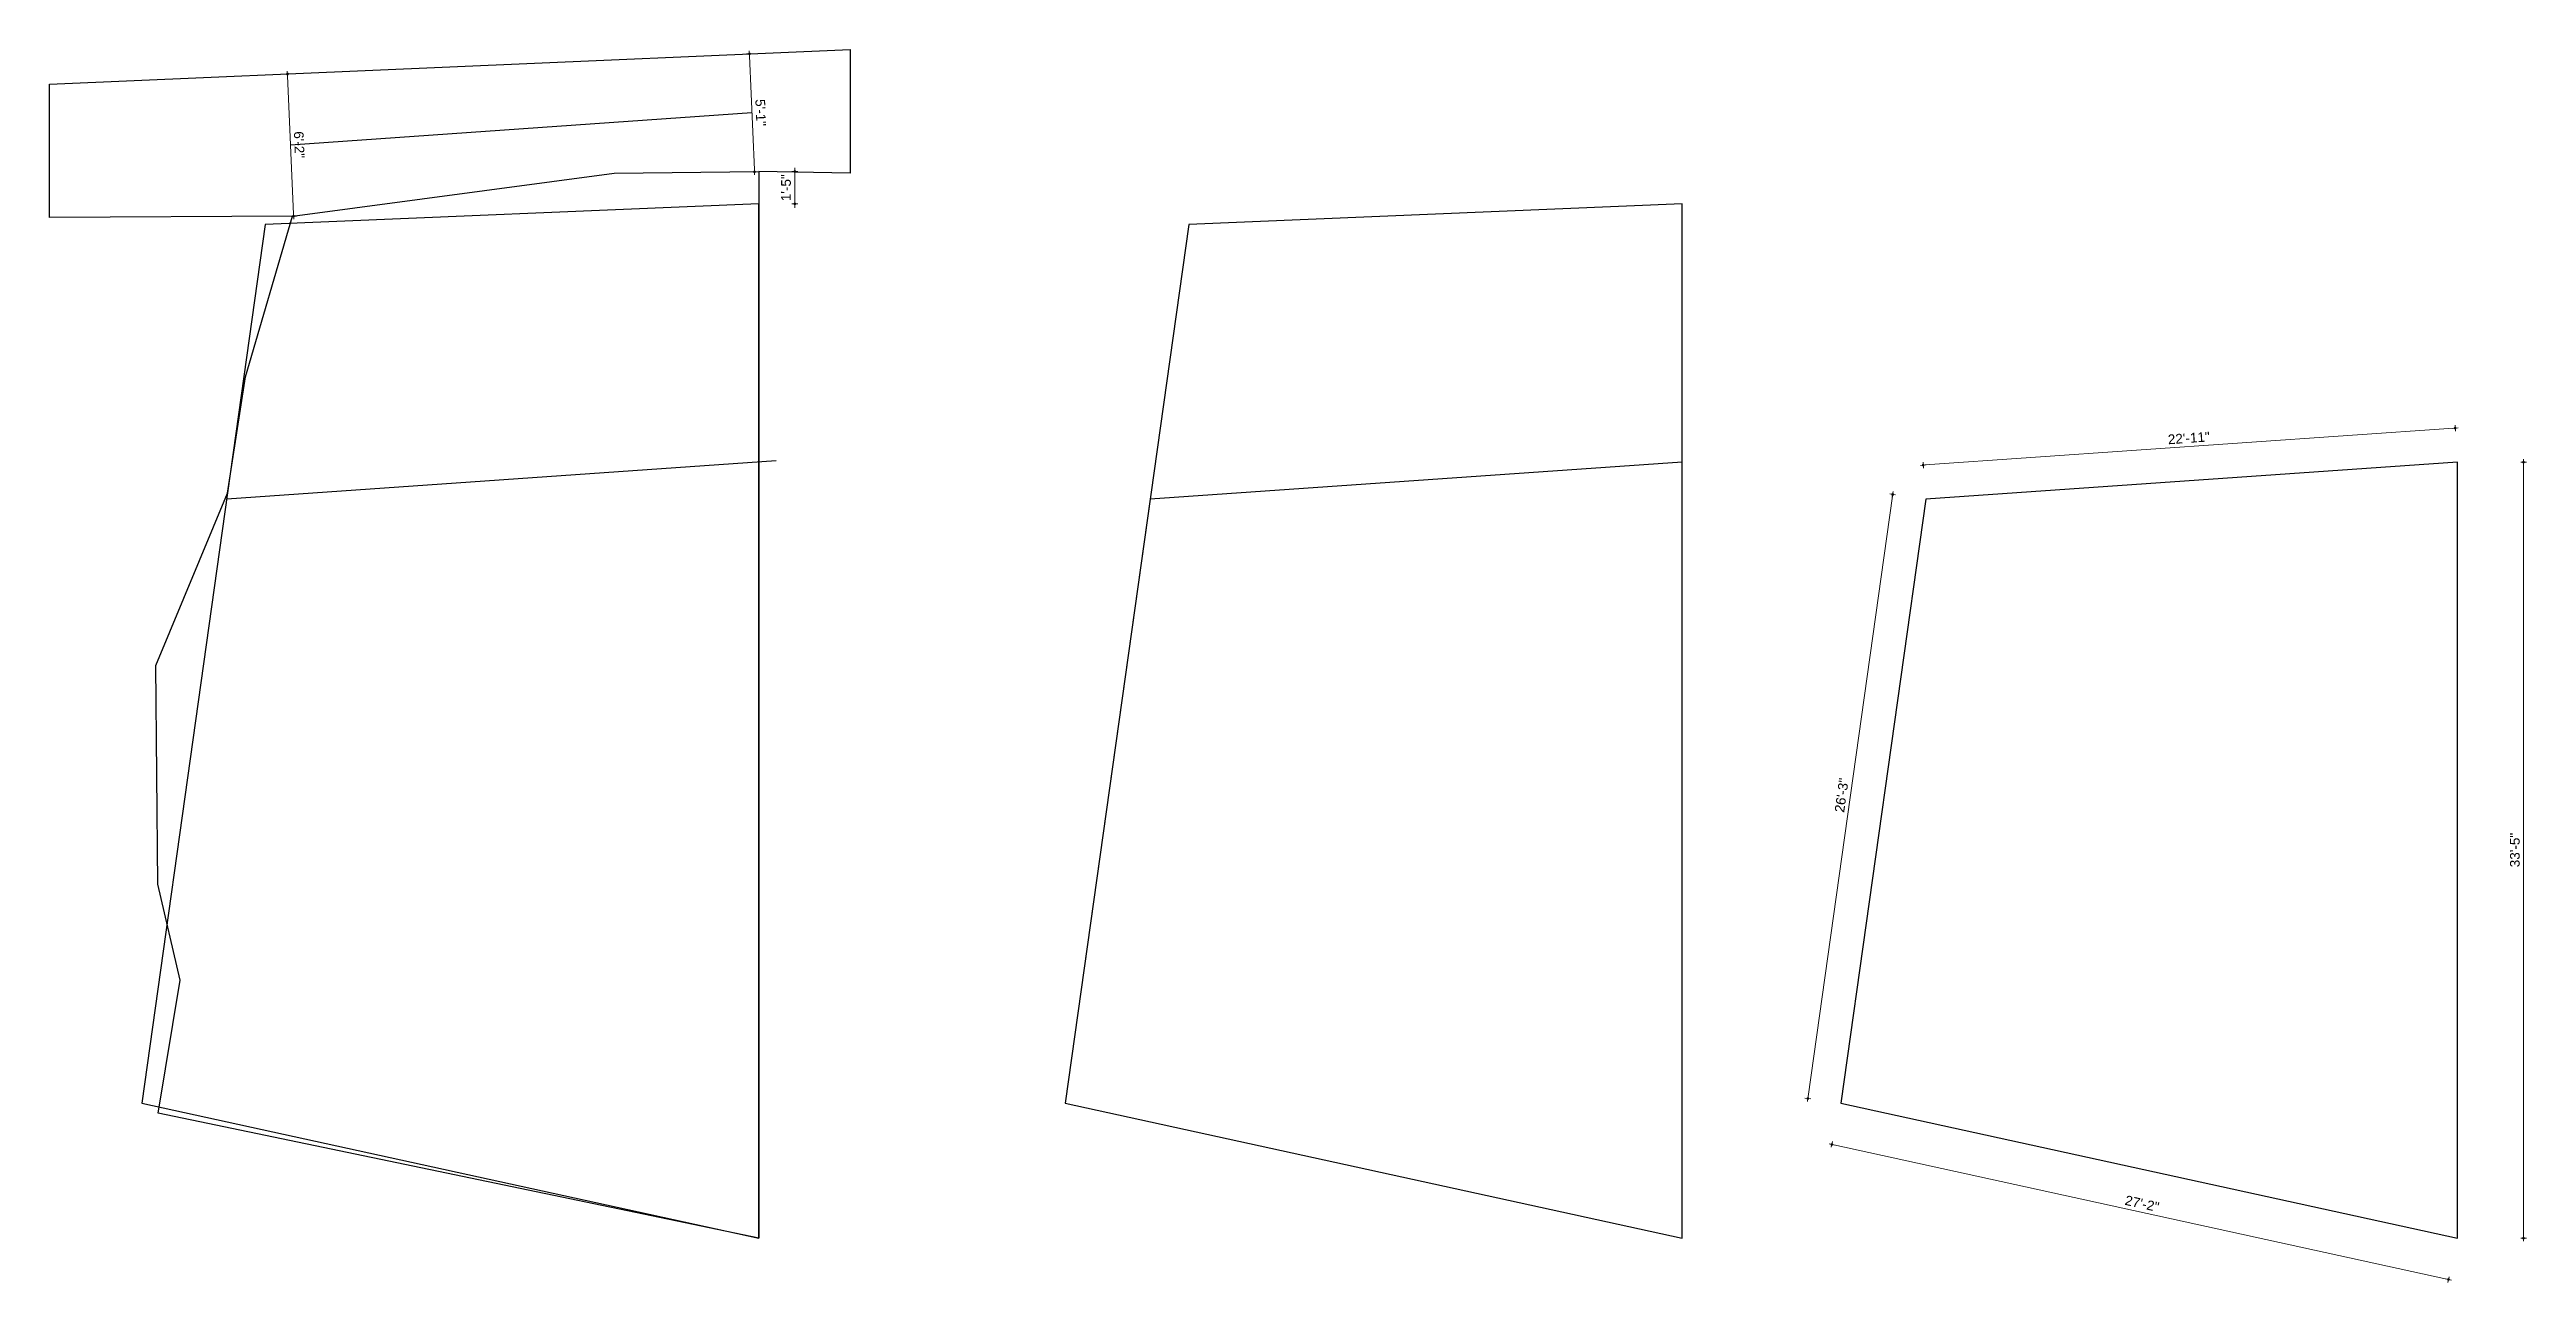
# Model space of a CAD drawing. Header units: inches. Extents: x -4763 to 5635, y -17312 to -9454.
# Drawn here: x 1268 to 2546, y -15857 to -15221 of the extents above; entities that cross this region are included whole.
import ezdxf

# ---------------------------------------------------------------- set-up
doc = ezdxf.new("R2010")
doc.units = ezdxf.units.IN
doc.header["$LTSCALE"] = 0.5
doc.header["$MEASUREMENT"] = 0
doc.header["$PDMODE"] = 66
doc.layers.add('hatch', color=9, linetype='Continuous', lineweight=0)
doc.layers.add('Toilet', color=7, linetype='Continuous', lineweight=25)
doc.styles.get("Standard").update_dxf_attribs({"font": 'arial.ttf'})
doc.dimstyles.new('S8', dxfattribs={"dimtxt": 5, "dimasz": 1, "dimexe": 6, "dimexo": 18, "dimgap": 1.9375, "dimtad": 1, "dimdec": 0, "dimzin": 3, "dimdsep": 46, "dimlunit": 4, "dimtxsty": 'Standard', "dimblk": 'dot 2', "dimcen": 12, "dimse1": 1, "dimse2": 1, "dimclrd": 1, "dimclre": 1, "dimclrt": 256, "dimadec": 0, "dimazin": 0, "dimtfac": 0.75, "dimtdec": 0, "dimtix": 1, "dimtmove": 1, "dimatfit": 3, "dimldrblk": 'DOT', "dimfxl": 1, "dimtolj": 1, "dimtzin": 0, "dimlwd": 9, "dimlwe": 9, "dimarcsym": 0})

msp = doc.modelspace()

# ---------------------------------------------------------------- blocks, each defined once
blk = doc.blocks.new('dot1')
at = {"layer": 'hatch'}
h = blk.add_hatch(color=256, dxfattribs=at)
edge = h.paths.add_edge_path()
edge.add_arc((0, 0), 1, 0, 360)
for p, q in [((3, 0), (-3, 0)), ((0, 3), (0, -3))]:
    blk.add_line(p, q, dxfattribs=at)
blk.add_circle((0, 0), 1, dxfattribs=at)
blk = doc.blocks.new('dot 2')
at = {"layer": 'hatch', "xscale": 0.5, "yscale": 0.5, "zscale": 0.5}
blk.add_blockref('dot1', (0, 0), dxfattribs=at)
blk = doc.blocks.new('*D244')
at = {"layer": 'Defpoints', "color": 0, "transparency": 16777216}
for p in [(1389.9, -15233.4), (1390.3, -15233.4), (1393, -15306.8)]:
    blk.add_point(p, dxfattribs=at)
at = {"layer": 'Toilet', "color": 1, "lineweight": 9, "transparency": 16777216}
blk.add_line((1393.4, -15305.8), (1390.3, -15234.4), dxfattribs=at)
for p, rotation in [((1390.3, -15233.4), 92.48168791322675), ((1393.5, -15306.8), 272.4816879132267)]:
    blk.add_blockref('dot 2', p, dxfattribs=dict(at, rotation=rotation))
at = {"layer": 'Toilet', "transparency": 16777216, "insert": (1396.4, -15269.9), "char_height": 5, "attachment_point": 5, "rotation": 272.4817}
blk.add_mtext('\\A1;6\'-2"', dxfattribs=at)
blk = doc.blocks.new('_Dot')
at = {"color": 0, "linetype": 'ByBlock', "lineweight": -2}
blk.add_line((-0.5, 0), (-1, 0), dxfattribs=at)
at = {"color": 0, "linetype": 'ByBlock', "const_width": 0.5}
blk.add_lwpolyline([(-0.25, 0, 1), (0.25, 0, 1)], format="xyb", close=True, dxfattribs=at)
blk = doc.blocks.new('*D245')
at = {"layer": 'Defpoints', "color": 0, "transparency": 16777216}
for p in [(1628.9, -15223), (1631, -15222.9), (1633.7, -15283.8)]:
    blk.add_point(p, dxfattribs=at)
at = {"layer": 'Toilet', "color": 1, "lineweight": 9, "transparency": 16777216}
blk.add_line((1631.5, -15282.9), (1628.9, -15224), dxfattribs=at)
for p, rotation in [((1628.9, -15223), 92.48168791322675), ((1631.5, -15283.9), 272.4816879132267)]:
    blk.add_blockref('dot 2', p, dxfattribs=dict(at, rotation=rotation))
at = {"layer": 'Toilet', "transparency": 16777216, "insert": (1634.7, -15253.3), "char_height": 5, "attachment_point": 5, "rotation": 272.4817}
blk.add_mtext('\\A1;5\'-1"', dxfattribs=at)
blk = doc.blocks.new('*D246')
at = {"layer": 'Defpoints', "color": 0, "transparency": 16777216}
for p in [(2235, -15435.3), (2510.9, -15433.7), (2236.3, -15452.8)]:
    blk.add_point(p, dxfattribs=at)
at = {"layer": 'Toilet', "color": 1, "lineweight": 9, "transparency": 16777216}
blk.add_line((2508.7, -15416.2), (2236, -15435.2), dxfattribs=at)
for p, rotation in [((2509.7, -15416.2), 3.986649777894984), ((2235, -15435.3), 183.986649777895)]:
    blk.add_blockref('dot 2', p, dxfattribs=dict(at, rotation=rotation))
at = {"layer": 'Toilet', "transparency": 16777216, "insert": (2372.1, -15421.3), "char_height": 5, "attachment_point": 5, "rotation": 3.9866}
blk.add_mtext('\\A1;22\'-11"', dxfattribs=at)
blk = doc.blocks.new('*D247')
at = {"layer": 'Defpoints', "color": 0, "transparency": 16777216}
for p in [(2236.3, -15452.8), (2175.4, -15762.3), (2192.5, -15764.7)]:
    blk.add_point(p, dxfattribs=at)
at = {"layer": 'Toilet', "color": 1, "lineweight": 9, "transparency": 16777216}
blk.add_line((2219.1, -15451.4), (2175.5, -15761.3), dxfattribs=at)
for p, rotation in [((2219.2, -15450.4), 82.00739788906544), ((2175.4, -15762.3), 262.0073978890655)]:
    blk.add_blockref('dot 2', p, dxfattribs=dict(at, rotation=rotation))
at = {"layer": 'Toilet', "transparency": 16777216, "insert": (2192.9, -15605.7), "char_height": 5, "attachment_point": 5, "rotation": 82.0074}
blk.add_mtext('\\A1;26\'-3"', dxfattribs=at)
blk = doc.blocks.new('*D248')
at = {"layer": 'Defpoints', "color": 0, "transparency": 16777216}
for p in [(2510.9, -15433.7), (2545, -15433.7), (2510.9, -15834.4)]:
    blk.add_point(p, dxfattribs=at)
at = {"layer": 'Toilet', "color": 1, "lineweight": 9, "transparency": 16777216}
blk.add_line((2545, -15833.4), (2545, -15434.7), dxfattribs=at)
for p, rotation in [((2545, -15433.7), 90), ((2545, -15834.4), 270)]:
    blk.add_blockref('dot 2', p, dxfattribs=dict(at, rotation=rotation))
at = {"layer": 'Toilet', "transparency": 16777216, "insert": (2540.5, -15634), "char_height": 5, "attachment_point": 5, "rotation": 90}
blk.add_mtext('\\A1;33\'-5"', dxfattribs=at)
blk = doc.blocks.new('*D250')
at = {"layer": 'Defpoints', "color": 0, "transparency": 16777216}
for p in [(1633.5, -15283.8), (1652.3, -15283.8), (1633.7, -15300.4)]:
    blk.add_point(p, dxfattribs=at)
at = {"layer": 'Toilet', "color": 1, "lineweight": 9, "transparency": 16777216}
for p, q in [((1652.3, -15282.8), (1652.3, -15281.8)), ((1652.3, -15300.4), (1652.3, -15283.8)), ((1652.3, -15301.4), (1652.3, -15302.4))]:
    blk.add_line(p, q, dxfattribs=at)
for p, rotation in [((1652.3, -15283.8), 270), ((1652.3, -15300.4), 90)]:
    blk.add_blockref('dot 2', p, dxfattribs=dict(at, rotation=rotation))
at = {"layer": 'Toilet', "transparency": 16777216, "insert": (1647.8, -15292.1), "char_height": 5, "attachment_point": 5, "rotation": 90}
blk.add_mtext('\\A1;1\'-5"', dxfattribs=at)

# ---------------------------------------------------------------- dimensions: what is measured, and where the dimension line sits
at = {"layer": 'Toilet'}
for p1, p2, distance, picture, middle in [((1393.0477, -15306.8362), (1389.8644, -15233.386), -0.4207, '*D244', (1396.3625, -15269.8985)), ((1633.7, -15283.8), (1631, -15222.9), 2.1, '*D245', (1634.7, -15253.3)), ((2510.9, -15433.7), (2236.3, -15452.8), -17.6, '*D246', (2372.1, -15421.3)), ((2236.3, -15452.8), (2192.5, -15764.7), -17.2, '*D247', (2192.9, -15605.7))]:
    dim = msp.add_aligned_dim(p1=p1, p2=p2, distance=distance, dimstyle='S8', override={"dimfxl": 2, "dimfxlon": 1, "dimarcsym": 1}, dxfattribs=at)
    dim.commit()
    dim.dimension.update_dxf_attribs({"geometry": picture, "text_midpoint": middle})
for base, p1, p2, picture, middle in [((1652.3, -15283.8), (1633.7, -15300.4), (1633.5, -15283.8), '*D250', (1647.8, -15292.1)), ((2545, -15433.7), (2510.9, -15834.4), (2510.9, -15433.7), '*D248', (2540.5, -15634))]:
    dim = msp.add_linear_dim(base=base, p1=p1, p2=p2, angle=90, dimstyle='S8', override={"dimfxl": 2, "dimfxlon": 1, "dimarcsym": 1}, dxfattribs=at)
    dim.commit()
    dim.dimension.update_dxf_attribs({"geometry": picture, "text_midpoint": middle})
msp.add_aligned_dim(p1=(2192.5, -15764.7), p2=(2510.9, -15834.4), distance=-21.8, dimstyle='S8', override={"dimfxl": 2, "dimfxlon": 1, "dimarcsym": 1}, dxfattribs=at).render()

# ---------------------------------------------------------------- linework, layer by layer
at = {"layer": 'Toilet'}
for p, q in [((1630.2, -15253.5), (1391.9, -15270.1)), ((1642.7, -15433), (1359, -15452.8)), ((2110.5, -15433.7), (1835.8, -15452.8))]:
    msp.add_line(p, q, dxfattribs=at)
msp.add_lwpolyline([(1393, -15306.8), (1267.5, -15307.5), (1267.5, -15238.7), (1680.9, -15220.8), (1680.9, -15284.5), (1633.7, -15283.8)], dxfattribs=at)
for points in [[(1633.7, -15283.8), (1633.7, -15834.4), (1323.6, -15769.9), (1334.9, -15701.2), (1323.5, -15651.6), (1322.3, -15538.7), (1359.4, -15449.8), (1368.7, -15389.8), (1393, -15306.8), (1559, -15284.5)], [(2110.5, -15433.7), (1835.8, -15452.8), (1792, -15764.7), (2110.5, -15834.4)], [(2510.9, -15433.7), (2236.3, -15452.8), (2192.5, -15764.7), (2510.9, -15834.4)]]:
    msp.add_lwpolyline(points, close=True, dxfattribs=at)
at = {"layer": 'Toilet', "color": 240, "true_color": 0xed1f24}
for points in [[(1633.7, -15300.4), (1378.9, -15311.1), (1315.2, -15764.7), (1633.7, -15834.4)], [(2110.5, -15300.4), (1855.7, -15311.1), (1792, -15764.7), (2110.5, -15834.4)]]:
    msp.add_lwpolyline(points, close=True, dxfattribs=at)

msp.set_redraw_order([(e.dxf.handle, doc.entitydb.next_handle()) for e in msp.query("TEXT MTEXT ATTDEF DIMENSION ARC_DIMENSION")])  # texts and dimensions are drawn at this point

doc.saveas('drawing.dxf')
